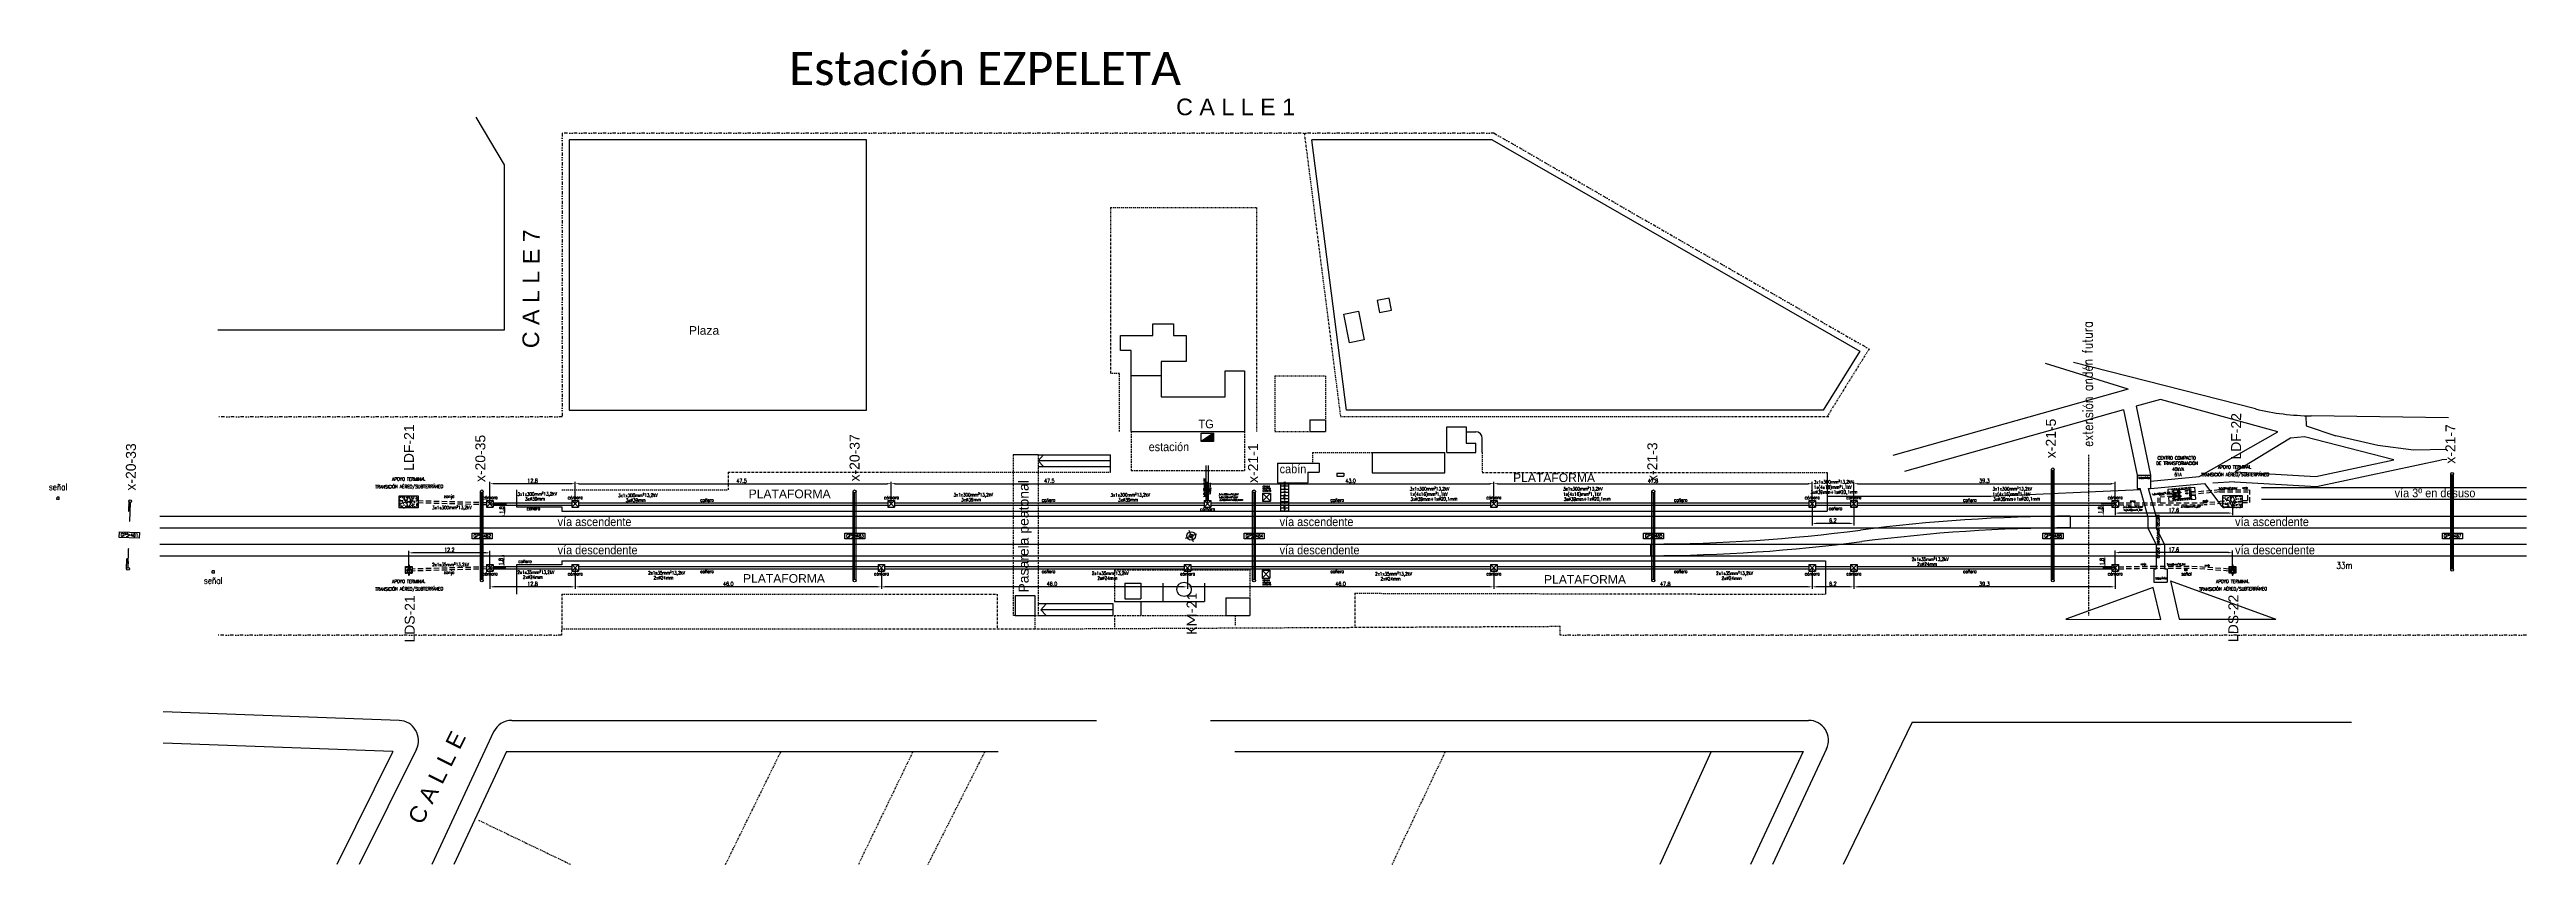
# Model space of a CAD drawing. Header units: millimetres. Extents: x 1294 to 1666, y 1240 to 1363.
import ezdxf

# ---------------------------------------------------------------- set-up
doc = ezdxf.new("R2010")
doc.units = ezdxf.units.MM
for name, pattern in [('DASHDOT2', [0.5, 0.25, -0.125, 0, -0.125]), ('DASHED2', [0.375, 0.25, -0.125]), ('DIVIDE', [1.25, 0.5, -0.25, 0, -0.25, 0, -0.25]), ('HIDDEN2', [4.7625, 3.175, -1.5875])]:
    doc.linetypes.add(name, pattern=pattern)
for name, color, linetype in [('CALLES', 8, 'Continuous'), ('EDIFICIOS', 8, 'Continuous'), ('ENABIEF', 8, 'Continuous'), ('LIMITE', 8, 'DASHDOT2'), ('LINEA02', 8, 'Continuous'), ('LINEA_02', 8, 'Continuous'), ('n° de postación', 1, 'Continuous'), ('postes catenaria', 4, 'Continuous'), ('progresivas', 7, 'Continuous'), ('pórticos', 4, 'Continuous'), ('SEMIC', 8, 'DASHED2'), ('TEXT-02', 7, 'Continuous'), ('textos', 7, 'Continuous'), ('Textos catenaria', 7, 'Continuous'), ('TITULOS', 8, 'DIVIDE'), ('vías', 8, 'Continuous')]:
    doc.layers.add(name, color=color, linetype=linetype)
doc.styles.add('progresivas', font='calibri.ttf')
doc.styles.add('ROMANS', font='arial.ttf', dxfattribs={"width": 0.7})
doc.styles.add('SIMPLEX', font='simplex.shx', dxfattribs={"width": 0.75})
doc.linetypes.add('FENCELINE2', pattern='A,0.25,-0.1,[132,ltypeshp.shx,S=0.1,R=0,X=-0.1,Y=0],-0.1,1', length=1.45)
doc.dimstyles.new('COTA-100', dxfattribs={"dimscale": 3, "dimtxt": 0.2, "dimasz": 0.2, "dimexe": 0.1, "dimexo": 0, "dimgap": 0.05, "dimtad": 1, "dimdec": 1, "dimzin": 0, "dimdsep": 46, "dimtxsty": 'SIMPLEX', "dimcen": 0.1, "dimclrd": 256, "dimclre": 256, "dimclrt": 256, "dimazin": 0, "dimtm": 1e-09, "dimtfac": 0.714286, "dimtdec": 1, "dimtmove": 2, "dimatfit": 2, "dimfxl": 0, "dimtolj": 1, "dimtzin": 0, "dimarcsym": 0})
pattern_1 = [(50, (-2624.04677, -773.78864), (0.45546167, -0.039847714), [0.047625, -0.523875]), (355, (-2624.04677, -773.78864), (-0.088107065, 0.47764161), [0.0381, -0.4191]), (100.451, (-2624.0088, -773.79196), (0.367356254, 0.43779172), [0.040475, -0.445225]), (46.1842, (-2624.04677, -773.66164), (0.6776976, -0.10510582), [0.0714375, -0.7858125]), (96.6356, (-2623.9903, -773.6704), (0.59351059, 0.61856389), [0.0607125, -0.6678375]), (351.184, (-2624.0468, -773.66164), (0.59351151, 0.6185628), [0.05715, -0.62865]), (21, (-2623.98327, -773.6934), (0.3790372, -0.255663796), [0.047625, -0.523875]), (326, (-2623.98327, -773.6934), (0.15450507, 0.460469915), [0.0381, -0.4191]), (71.4514, (-2623.9517, -773.7147), (0.53354123, 0.204807144), [0.040475, -0.445225]), (37.5, (-2624.04677, -773.78864), (0.007721508, 0.211387597), [0, -0.41402, 0, -0.42545, 0, -0.4206875]), (7.5, (-2624.04677, -773.78864), (0.167049156, 0.250451437), [0, -0.24257, 0, -0.404495, 0, -0.1603375]), (327.5, (-2624.18837, -773.78864), (0.338976488, -0.01432186), [0, -0.15875, 0, -0.4953, 0, -0.657225]), (317.5, (-2624.25187, -773.78864), (0.370322953, 0.063566228), [0, -0.206375, 0, -0.32893, 0, -0.466725])]

# ---------------------------------------------------------------- blocks, each defined once
blk = doc.blocks.new('estructura tipo A con base')
h = blk.add_hatch()
h.set_pattern_fill('AR-CONC', color=8, scale=0.005, style=0)
h.set_pattern_definition([(50, (-2627.5983, -783.80706), (0.91092334, -0.07969543), [0.09525, -1.04775]), (355, (-2627.5983, -783.8071), (-0.17621413, 0.9552832), [0.0762, -0.8382]), (100.451, (-2627.5224, -783.8137), (0.7347125, 0.87558344), [0.08095, -0.89045]), (46.1842, (-2627.5983, -783.5531), (1.3553952, -0.21021164), [0.142875, -1.571625]), (96.6356, (-2627.4854, -783.5706), (1.1870212, 1.2371278), [0.121425, -1.335675]), (351.184, (-2627.5983, -783.553), (1.187023, 1.2371256), [0.1143, -1.2573]), (21, (-2627.4713, -783.61656), (0.7580744, -0.5113276), [0.09525, -1.04775]), (326, (-2627.4713, -783.6166), (0.30901014, 0.92093983), [0.0762, -0.8382]), (71.4514, (-2627.4081, -783.6592), (1.06708245, 0.4096143), [0.08095, -0.89045]), (37.5, (-2627.5983, -783.80706), (0.015443016, 0.422775194), [0, -0.82804, 0, -0.8509, 0, -0.841375]), (7.5, (-2627.5983, -783.80706), (0.33409831, 0.500902874), [0, -0.48514, 0, -0.80899, 0, -0.320675]), (327.5, (-2627.88152, -783.80706), (0.677952976, -0.02864372), [0, -0.3175, 0, -0.9906, 0, -1.31445]), (317.5, (-2628.0085, -783.80706), (0.74064591, 0.12713246), [0, -0.41275, 0, -0.65786, 0, -0.93345])])
h.paths.add_polyline_path([(-1.45, -0.9), (1.45, -0.9), (1.45, 0.9), (-1.45, 0.9)])
h.paths.add_polyline_path([(-0.28, 0.18), (-0.28, 0.25), (-0.05, 0.8), (0.05, 0.8), (0.28, 0.28), (0.28, 0.18, -1), (0.28, -0.18), (0.28, -0.28), (0.05, -0.8), (-0.05, -0.8), (-0.28, -0.28), (-0.28, -0.18, -1)], flags=16)
h.paths.add_polyline_path([(-0.15, 0, -1), (-0.41, 0, -1)], flags=0)
h.paths.add_polyline_path([(0, 0, -1), (0, 0, -1)], flags=0)
h.paths.add_polyline_path([(0.41, 0, -1), (0.15, 0, -1)], flags=0)
blk.add_lwpolyline([(1.45, -0.9), (-1.45, -0.9), (-1.45, 0.9), (1.45, 0.9)], close=True)
at = {"color": 6}
blk.add_lwpolyline([(-0.28, -0.28), (-0.05, -0.8), (0.05, -0.8), (0.28, -0.28), (0.28, -0.18, 1), (0.28, 0.18), (0.28, 0.28), (0.05, 0.8), (-0.05, 0.8), (-0.28, 0.25), (-0.28, 0.18, 1), (-0.28, -0.18)], format="xyb", close=True, dxfattribs=at)
for centre, radius in [((-0.28, 0), 0.13), ((0, 0), 0.0021), ((0.28, 0), 0.13)]:
    blk.add_circle(centre, radius, dxfattribs=at)
blk = doc.blocks.new('estructura terminal o retención para LDS')
h = blk.add_hatch()
h.set_pattern_fill('AR-CONC', color=8, scale=0.0025, style=0)
h.set_pattern_definition(pattern_1)
h.paths.add_polyline_path([(-0.5, -0.5), (-0.09, -0.5), (-0.14, -0.11, -0.352658), (-0.14, 0.11), (-0.09, 0.5), (-0.5, 0.5)])
h = blk.add_hatch()
h.set_pattern_fill('AR-CONC', color=8, scale=0.0025, style=0)
h.set_pattern_definition(pattern_1)
h.paths.add_polyline_path([(0.14, -0.11), (0.09, -0.5), (0.5, -0.5), (0.5, 0.5), (0.09, 0.5), (0.14, 0.11, -0.352658)])
at = {"color": 6}
for p, q in [((-0.05, 0.8), (-0.14, 0.11)), ((-0.05, 0.8), (0.05, 0.8)), ((0.05, 0.8), (0.14, 0.11)), ((-0.14, -0.11), (-0.05, -0.8)), ((-0.05, -0.8), (0.05, -0.8)), ((0.14, -0.11), (0.05, -0.8))]:
    blk.add_line(p, q, dxfattribs=at)
for points in [[(-0.09, -0.5), (-0.5, -0.5), (-0.5, 0.5), (-0.09, 0.5)], [(0.09, 0.5), (0.5, 0.5), (0.5, -0.5), (0.09, -0.5)]]:
    blk.add_lwpolyline(points)
blk.add_circle((0, 0), 0.13, dxfattribs=at)
for start, end in [(141.1488, 218.8512), (321.1488, 38.8512)]:
    blk.add_arc((0, 0), 0.18, start, end, dxfattribs=at)
blk = doc.blocks.new('cámara LDF-LDS')
at = {"color": 6}
for p, q in [((-0.5, 0.5), (0.5, 0.5)), ((-0.5, 0.5), (-0.5, -0.5)), ((-0.5, 0.5), (0.5, -0.5)), ((0.5, 0.5), (-0.5, -0.5)), ((0.5, 0.5), (0.5, -0.5)), ((-0.5, -0.5), (0.5, -0.5))]:
    blk.add_line(p, q, dxfattribs=at)
blk = doc.blocks.new('CCT Ezpeleta')
at = {"color": 3}
for p, q in [((-4, -0.6), (-4, 0)), ((-3.4, 0), (-4, 0)), ((-0.6, 0), (0, 0)), ((0, -0.6), (0, 0)), ((-3.4, -0.6), (-4, -0.6)), ((-4, -1.8), (-4, -1.2)), ((-3.4, -1.2), (-4, -1.2)), ((-3.4, -1.8), (-4, -1.8)), ((-0.6, -0.6), (0, -0.6)), ((-0.6, -1.2), (0, -1.2)), ((-0.6, -1.8), (0, -1.8)), ((0, -1.8), (0, -1.2))]:
    blk.add_line(p, q, dxfattribs=at)
at = {"color": 3, "linetype": 'HIDDEN2', "ltscale": 0.05}
for p, q in [((-3.4, 0), (-0.6, 0)), ((-3.4, -1.8), (-3.4, 0)), ((-0.6, -1.8), (-0.6, 0)), ((-3.4, -1.8), (-0.6, -1.8))]:
    blk.add_line(p, q, dxfattribs=at)
at = {"color": 11}
for p, q in [((-3.24, -0.15), (-3.18, -0.15)), ((-3.24, -1.66), (-3.24, -0.15)), ((-3.18, -1.66), (-3.24, -1.66)), ((-3.18, -1.66), (-3.18, -0.15)), ((-3.18, -0.17), (-0.83, -0.17)), ((-3.18, -0.24), (-0.83, -0.24)), ((-3.18, -1.57), (-0.83, -1.57)), ((-3.18, -1.63), (-0.83, -1.63)), ((-1.89, -0.55), (-1.74, -0.55)), ((-1.89, -0.55), (-1.89, -0.67)), ((-1.89, -0.56), (-1.73, -0.56)), ((-1.89, -0.67), (-1.7, -0.67)), ((-1.89, -0.67), (-1.7, -0.67)), ((-1.89, -1.13), (-1.7, -1.13)), ((-1.89, -1.25), (-1.89, -1.13)), ((-1.89, -1.13), (-1.7, -1.13)), ((-1.89, -1.24), (-1.73, -1.24)), ((-1.89, -1.25), (-1.74, -1.25)), ((-1.7, -0.3), (-1.7, -1.5)), ((-1.7, -0.3), (-1.65, -0.3)), ((-1.7, -1.5), (-1.65, -1.5)), ((-1.65, -0.3), (-1.65, -1.5)), ((-1.65, -0.48), (-1.52, -0.48)), ((-1.65, -1.32), (-1.52, -1.32)), ((-1.52, -0.3), (-1.52, -1.5)), ((-1.47, -0.3), (-1.52, -0.3)), ((-1.47, -1.5), (-1.52, -1.5)), ((-1.47, -0.3), (-1.47, -1.5)), ((-1.47, -0.67), (-1.29, -0.67)), ((-1.47, -0.67), (-1.29, -0.67)), ((-1.47, -1.13), (-1.29, -1.13)), ((-1.47, -1.13), (-1.29, -1.13)), ((-1.44, -0.55), (-1.29, -0.55)), ((-1.44, -0.56), (-1.29, -0.56)), ((-1.44, -1.24), (-1.29, -1.24)), ((-1.44, -1.25), (-1.29, -1.25)), ((-1.29, -0.55), (-1.29, -0.67)), ((-1.29, -1.25), (-1.29, -1.13)), ((-1.15, -1.28), (-1.15, -0.52)), ((-0.87, -0.52), (-1.15, -0.52)), ((-0.87, -1.28), (-1.15, -1.28)), ((-0.87, -1.28), (-0.87, -0.52)), ((-0.83, -1.66), (-0.83, -0.15)), ((-0.83, -0.15), (-0.76, -0.15)), ((-0.83, -1.66), (-0.76, -1.66)), ((-0.76, -1.66), (-0.76, -0.15))]:
    blk.add_line(p, q, dxfattribs=at)
at = {"color": 5}
for points in [[(-2.63, -0.9), (-2.63, -1.05), (-2.93, -1.05), (-2.93, -0.9)], [(-2.63, -1.28), (-2.63, -1.43), (-2.93, -1.43), (-2.93, -1.28)], [(-0.92, -1.13), (-1.07, -1.13), (-1.07, -0.67), (-0.92, -0.67)]]:
    blk.add_lwpolyline(points, close=True, dxfattribs=at)
at = {"color": 11}
for centre, start, end in [((-1.59, -0.55), 141.5668, 218.4332), ((-1.59, -0.9), 141.5668, 218.4332), ((-1.59, -1.25), 141.5668, 218.4332), ((-1.59, -0.55), 65.3757, 114.6243), ((-1.59, -1.25), 245.3757, 294.6243), ((-1.59, -0.55), 321.5668, 38.4332), ((-1.59, -0.9), 321.5668, 38.4332), ((-1.59, -1.25), 321.5668, 38.4332)]:
    blk.add_arc(centre, 0.15, start, end, dxfattribs=at)
at = {"layer": 'Textos catenaria', "color": 11, "style": 'SIMPLEX', "width": 0.7}
for s, p in [('TRAFO SECO', (-1.63, -0.57)), ('TAB-BT', (-1.06, -0.71))]:
    blk.add_text(s, height=0.1, rotation=270, dxfattribs=at).set_placement(p)
blk = doc.blocks.new('*D12')
at = {"lineweight": -2, "transparency": 16777216}
for p, q in [((1359.79, 1294.22), (1359.79, 1297.57)), ((1371.99, 1297.27), (1360.39, 1297.27)), ((1372.59, 1294.22), (1372.59, 1297.57))]:
    blk.add_line(p, q, dxfattribs=at)
at = {"transparency": 16777216}
for points in [[(1360.39, 1297.37), (1360.39, 1297.17), (1359.79, 1297.27)], [(1371.99, 1297.37), (1371.99, 1297.17), (1372.59, 1297.27)]]:
    blk.add_solid(points, dxfattribs=at)
at = {"layer": 'Defpoints', "color": 0, "transparency": 16777216}
for p in [(1359.79, 1297.27), (1359.79, 1294.22), (1372.59, 1294.22)]:
    blk.add_point(p, dxfattribs=at)
at = {"transparency": 16777216, "insert": (1366.19, 1297.72), "char_height": 0.6, "attachment_point": 5, "style": 'SIMPLEX'}
blk.add_mtext('\\A1;12.8', dxfattribs=at)
blk = doc.blocks.new('*D13')
at = {"lineweight": -2, "transparency": 16777216}
for p, q in [((1372.59, 1294.22), (1372.59, 1297.57)), ((1373.19, 1297.27), (1419.49, 1297.27)), ((1420.09, 1294.22), (1420.09, 1297.57))]:
    blk.add_line(p, q, dxfattribs=at)
at = {"transparency": 16777216}
for points in [[(1373.19, 1297.37), (1373.19, 1297.17), (1372.59, 1297.27)], [(1419.49, 1297.37), (1419.49, 1297.17), (1420.09, 1297.27)]]:
    blk.add_solid(points, dxfattribs=at)
at = {"layer": 'Defpoints', "color": 0, "transparency": 16777216}
for p in [(1420.09, 1297.27), (1372.59, 1294.22), (1420.09, 1294.22)]:
    blk.add_point(p, dxfattribs=at)
at = {"transparency": 16777216, "insert": (1397.59, 1297.72), "char_height": 0.6, "attachment_point": 5, "style": 'SIMPLEX'}
blk.add_mtext('\\A1;47.5', dxfattribs=at)
blk = doc.blocks.new('*D14')
at = {"lineweight": -2, "transparency": 16777216}
for p, q in [((1420.09, 1294.22), (1420.09, 1297.57)), ((1420.69, 1297.27), (1466.98, 1297.27)), ((1467.58, 1294.22), (1467.58, 1297.57))]:
    blk.add_line(p, q, dxfattribs=at)
at = {"transparency": 16777216}
for points in [[(1420.69, 1297.37), (1420.69, 1297.17), (1420.09, 1297.27)], [(1466.98, 1297.37), (1466.98, 1297.17), (1467.58, 1297.27)]]:
    blk.add_solid(points, dxfattribs=at)
at = {"layer": 'Defpoints', "color": 0, "transparency": 16777216}
for p in [(1467.58, 1297.27), (1420.09, 1294.22), (1467.58, 1294.22)]:
    blk.add_point(p, dxfattribs=at)
at = {"transparency": 16777216, "insert": (1443.83, 1297.72), "char_height": 0.6, "attachment_point": 5, "style": 'SIMPLEX'}
blk.add_mtext('\\A1;47.5', dxfattribs=at)
blk = doc.blocks.new('*D15')
at = {"lineweight": -2, "transparency": 16777216}
for p, q in [((1467.58, 1294.22), (1467.58, 1297.57)), ((1468.18, 1297.27), (1509.99, 1297.27)), ((1510.59, 1294.22), (1510.59, 1297.57))]:
    blk.add_line(p, q, dxfattribs=at)
at = {"transparency": 16777216}
for points in [[(1468.18, 1297.37), (1468.18, 1297.17), (1467.58, 1297.27)], [(1509.99, 1297.37), (1509.99, 1297.17), (1510.59, 1297.27)]]:
    blk.add_solid(points, dxfattribs=at)
at = {"layer": 'Defpoints', "color": 0, "transparency": 16777216}
for p in [(1510.59, 1297.27), (1467.58, 1294.22), (1510.59, 1294.22)]:
    blk.add_point(p, dxfattribs=at)
at = {"transparency": 16777216, "insert": (1489.09, 1297.72), "char_height": 0.6, "attachment_point": 5, "style": 'SIMPLEX'}
blk.add_mtext('\\A1;43.0', dxfattribs=at)
blk = doc.blocks.new('*D16')
at = {"lineweight": -2, "transparency": 16777216}
for p, q in [((1510.59, 1294.22), (1510.59, 1297.57)), ((1511.19, 1297.27), (1557.83, 1297.27)), ((1558.43, 1294.22), (1558.43, 1297.57))]:
    blk.add_line(p, q, dxfattribs=at)
at = {"transparency": 16777216}
for points in [[(1511.19, 1297.37), (1511.19, 1297.17), (1510.59, 1297.27)], [(1557.83, 1297.37), (1557.83, 1297.17), (1558.43, 1297.27)]]:
    blk.add_solid(points, dxfattribs=at)
at = {"layer": 'Defpoints', "color": 0, "transparency": 16777216}
for p in [(1558.43, 1297.27), (1510.59, 1294.22), (1558.43, 1294.22)]:
    blk.add_point(p, dxfattribs=at)
at = {"transparency": 16777216, "insert": (1534.51, 1297.72), "char_height": 0.6, "attachment_point": 5, "style": 'SIMPLEX'}
blk.add_mtext('\\A1;47.8', dxfattribs=at)
blk = doc.blocks.new('*D17')
at = {"lineweight": -2, "transparency": 16777216}
for p, q in [((1558.43, 1294.22), (1558.43, 1290.99)), ((1564.07, 1291.29), (1559.03, 1291.29)), ((1564.67, 1294.22), (1564.67, 1290.99))]:
    blk.add_line(p, q, dxfattribs=at)
at = {"transparency": 16777216}
for points in [[(1559.03, 1291.39), (1559.03, 1291.19), (1558.43, 1291.29)], [(1564.07, 1291.39), (1564.07, 1291.19), (1564.67, 1291.29)]]:
    blk.add_solid(points, dxfattribs=at)
at = {"layer": 'Defpoints', "color": 0, "transparency": 16777216}
for p in [(1558.43, 1294.22), (1558.43, 1291.29), (1564.67, 1294.22)]:
    blk.add_point(p, dxfattribs=at)
at = {"transparency": 16777216, "insert": (1561.55, 1291.74), "char_height": 0.6, "attachment_point": 5, "style": 'SIMPLEX'}
blk.add_mtext('\\A1;6.2', dxfattribs=at)
blk = doc.blocks.new('*D18')
at = {"lineweight": -2, "transparency": 16777216}
for p, q in [((1564.67, 1294.22), (1564.67, 1297.57)), ((1565.27, 1297.27), (1603.34, 1297.27)), ((1603.94, 1294.22), (1603.94, 1297.57))]:
    blk.add_line(p, q, dxfattribs=at)
at = {"transparency": 16777216}
for points in [[(1565.27, 1297.37), (1565.27, 1297.17), (1564.67, 1297.27)], [(1603.34, 1297.37), (1603.34, 1297.17), (1603.94, 1297.27)]]:
    blk.add_solid(points, dxfattribs=at)
at = {"layer": 'Defpoints', "color": 0, "transparency": 16777216}
for p in [(1603.94, 1297.27), (1564.67, 1294.22), (1603.94, 1294.22)]:
    blk.add_point(p, dxfattribs=at)
at = {"transparency": 16777216, "insert": (1584.31, 1297.72), "char_height": 0.6, "attachment_point": 5, "style": 'SIMPLEX'}
blk.add_mtext('\\A1;39.3', dxfattribs=at)
blk = doc.blocks.new('*D19')
at = {"lineweight": -2, "transparency": 16777216}
for p, q in [((1603.94, 1294.22), (1603.94, 1292.55)), ((1620.98, 1292.85), (1604.54, 1292.85)), ((1621.58, 1294.59), (1621.58, 1292.55))]:
    blk.add_line(p, q, dxfattribs=at)
at = {"transparency": 16777216}
for points in [[(1604.54, 1292.95), (1604.54, 1292.75), (1603.94, 1292.85)], [(1620.98, 1292.95), (1620.98, 1292.75), (1621.58, 1292.85)]]:
    blk.add_solid(points, dxfattribs=at)
at = {"layer": 'Defpoints', "color": 0, "transparency": 16777216}
for p in [(1603.94, 1294.22), (1603.94, 1292.85), (1621.58, 1294.59)]:
    blk.add_point(p, dxfattribs=at)
at = {"transparency": 16777216, "insert": (1612.76, 1293.3), "char_height": 0.6, "attachment_point": 5, "style": 'SIMPLEX'}
blk.add_mtext('\\A1;17.6', dxfattribs=at)
blk = doc.blocks.new('*D20')
at = {"lineweight": -2, "transparency": 16777216}
for p, q in [((1603.94, 1284.62), (1603.94, 1287.21)), ((1620.98, 1286.91), (1604.54, 1286.91)), ((1621.58, 1284.3), (1621.58, 1287.21))]:
    blk.add_line(p, q, dxfattribs=at)
at = {"transparency": 16777216}
for points in [[(1604.54, 1287.01), (1604.54, 1286.81), (1603.94, 1286.91)], [(1620.98, 1287.01), (1620.98, 1286.81), (1621.58, 1286.91)]]:
    blk.add_solid(points, dxfattribs=at)
at = {"layer": 'Defpoints', "color": 0, "transparency": 16777216}
for p in [(1603.94, 1286.91), (1603.94, 1284.62), (1621.58, 1284.3)]:
    blk.add_point(p, dxfattribs=at)
at = {"transparency": 16777216, "insert": (1612.76, 1287.36), "char_height": 0.6, "attachment_point": 5, "style": 'SIMPLEX'}
blk.add_mtext('\\A1;17.6', dxfattribs=at)
blk = doc.blocks.new('*D21')
at = {"lineweight": -2, "transparency": 16777216}
for p, q in [((1564.67, 1284.62), (1564.67, 1281.47)), ((1603.94, 1284.62), (1603.94, 1281.47)), ((1603.34, 1281.77), (1565.27, 1281.77))]:
    blk.add_line(p, q, dxfattribs=at)
at = {"transparency": 16777216}
for points in [[(1565.27, 1281.87), (1565.27, 1281.67), (1564.67, 1281.77)], [(1603.34, 1281.87), (1603.34, 1281.67), (1603.94, 1281.77)]]:
    blk.add_solid(points, dxfattribs=at)
at = {"layer": 'Defpoints', "color": 0, "transparency": 16777216}
for p in [(1564.67, 1284.62), (1603.94, 1284.62), (1564.67, 1281.77)]:
    blk.add_point(p, dxfattribs=at)
at = {"transparency": 16777216, "insert": (1584.31, 1282.22), "char_height": 0.6, "attachment_point": 5, "style": 'SIMPLEX'}
blk.add_mtext('\\A1;39.3', dxfattribs=at)
blk = doc.blocks.new('*D22')
at = {"lineweight": -2, "transparency": 16777216}
for p, q in [((1558.43, 1284.62), (1558.43, 1281.47)), ((1564.67, 1284.62), (1564.67, 1281.47)), ((1564.07, 1281.77), (1559.03, 1281.77))]:
    blk.add_line(p, q, dxfattribs=at)
at = {"transparency": 16777216}
for points in [[(1559.03, 1281.87), (1559.03, 1281.67), (1558.43, 1281.77)], [(1564.07, 1281.87), (1564.07, 1281.67), (1564.67, 1281.77)]]:
    blk.add_solid(points, dxfattribs=at)
at = {"layer": 'Defpoints', "color": 0, "transparency": 16777216}
for p in [(1558.43, 1284.62), (1564.67, 1284.62), (1558.43, 1281.77)]:
    blk.add_point(p, dxfattribs=at)
at = {"transparency": 16777216, "insert": (1561.55, 1282.22), "char_height": 0.6, "attachment_point": 5, "style": 'SIMPLEX'}
blk.add_mtext('\\A1;6.2', dxfattribs=at)
blk = doc.blocks.new('*D23')
at = {"lineweight": -2, "transparency": 16777216}
for p, q in [((1510.59, 1284.62), (1510.59, 1281.47)), ((1558.43, 1284.62), (1558.43, 1281.47)), ((1557.83, 1281.77), (1511.19, 1281.77))]:
    blk.add_line(p, q, dxfattribs=at)
at = {"transparency": 16777216}
for points in [[(1511.19, 1281.87), (1511.19, 1281.67), (1510.59, 1281.77)], [(1557.83, 1281.87), (1557.83, 1281.67), (1558.43, 1281.77)]]:
    blk.add_solid(points, dxfattribs=at)
at = {"layer": 'Defpoints', "color": 0, "transparency": 16777216}
for p in [(1510.59, 1284.62), (1558.43, 1284.62), (1510.59, 1281.77)]:
    blk.add_point(p, dxfattribs=at)
at = {"transparency": 16777216, "insert": (1536.36, 1282.22), "char_height": 0.6, "attachment_point": 5, "style": 'SIMPLEX'}
blk.add_mtext('\\A1;47.8', dxfattribs=at)
blk = doc.blocks.new('*D24')
at = {"lineweight": -2, "transparency": 16777216}
for p, q in [((1464.59, 1284.62), (1464.59, 1281.47)), ((1510.59, 1284.62), (1510.59, 1281.47)), ((1509.99, 1281.77), (1465.19, 1281.77))]:
    blk.add_line(p, q, dxfattribs=at)
at = {"transparency": 16777216}
for points in [[(1465.19, 1281.87), (1465.19, 1281.67), (1464.59, 1281.77)], [(1509.99, 1281.87), (1509.99, 1281.67), (1510.59, 1281.77)]]:
    blk.add_solid(points, dxfattribs=at)
at = {"layer": 'Defpoints', "color": 0, "transparency": 16777216}
for p in [(1464.59, 1284.62), (1510.59, 1284.62), (1464.59, 1281.77)]:
    blk.add_point(p, dxfattribs=at)
at = {"transparency": 16777216, "insert": (1487.59, 1282.22), "char_height": 0.6, "attachment_point": 5, "style": 'SIMPLEX'}
blk.add_mtext('\\A1;46.0', dxfattribs=at)
blk = doc.blocks.new('*D25')
at = {"lineweight": -2, "transparency": 16777216}
for p, q in [((1418.59, 1284.62), (1418.59, 1281.47)), ((1464.59, 1284.62), (1464.59, 1281.47)), ((1463.99, 1281.77), (1419.19, 1281.77))]:
    blk.add_line(p, q, dxfattribs=at)
at = {"transparency": 16777216}
for points in [[(1419.19, 1281.87), (1419.19, 1281.67), (1418.59, 1281.77)], [(1463.99, 1281.87), (1463.99, 1281.67), (1464.59, 1281.77)]]:
    blk.add_solid(points, dxfattribs=at)
at = {"layer": 'Defpoints', "color": 0, "transparency": 16777216}
for p in [(1418.59, 1284.62), (1464.59, 1284.62), (1418.59, 1281.77)]:
    blk.add_point(p, dxfattribs=at)
at = {"transparency": 16777216, "insert": (1444.23, 1282.22), "char_height": 0.6, "attachment_point": 5, "style": 'SIMPLEX'}
blk.add_mtext('\\A1;46.0', dxfattribs=at)
blk = doc.blocks.new('*D26')
at = {"lineweight": -2, "transparency": 16777216}
for p, q in [((1372.59, 1284.62), (1372.59, 1281.47)), ((1418.59, 1284.62), (1418.59, 1281.47)), ((1417.99, 1281.77), (1373.19, 1281.77))]:
    blk.add_line(p, q, dxfattribs=at)
at = {"transparency": 16777216}
for points in [[(1373.19, 1281.87), (1373.19, 1281.67), (1372.59, 1281.77)], [(1417.99, 1281.87), (1417.99, 1281.67), (1418.59, 1281.77)]]:
    blk.add_solid(points, dxfattribs=at)
at = {"layer": 'Defpoints', "color": 0, "transparency": 16777216}
for p in [(1372.59, 1284.62), (1418.59, 1284.62), (1372.59, 1281.77)]:
    blk.add_point(p, dxfattribs=at)
at = {"transparency": 16777216, "insert": (1395.59, 1282.22), "char_height": 0.6, "attachment_point": 5, "style": 'SIMPLEX'}
blk.add_mtext('\\A1;46.0', dxfattribs=at)
blk = doc.blocks.new('*D27')
at = {"lineweight": -2, "transparency": 16777216}
for p, q in [((1359.79, 1284.62), (1359.79, 1281.47)), ((1372.59, 1284.62), (1372.59, 1281.47)), ((1371.99, 1281.77), (1360.39, 1281.77))]:
    blk.add_line(p, q, dxfattribs=at)
at = {"transparency": 16777216}
for points in [[(1360.39, 1281.87), (1360.39, 1281.67), (1359.79, 1281.77)], [(1371.99, 1281.87), (1371.99, 1281.67), (1372.59, 1281.77)]]:
    blk.add_solid(points, dxfattribs=at)
at = {"layer": 'Defpoints', "color": 0, "transparency": 16777216}
for p in [(1359.79, 1284.62), (1372.59, 1284.62), (1359.79, 1281.77)]:
    blk.add_point(p, dxfattribs=at)
at = {"transparency": 16777216, "insert": (1366.19, 1282.22), "char_height": 0.6, "attachment_point": 5, "style": 'SIMPLEX'}
blk.add_mtext('\\A1;12.8', dxfattribs=at)
blk = doc.blocks.new('*D28')
at = {"lineweight": -2, "transparency": 16777216}
for p, q in [((1347.58, 1284.3), (1347.58, 1287.18)), ((1359.19, 1286.88), (1348.18, 1286.88)), ((1359.79, 1284.62), (1359.79, 1287.18))]:
    blk.add_line(p, q, dxfattribs=at)
at = {"transparency": 16777216}
for points in [[(1348.18, 1286.98), (1348.18, 1286.78), (1347.58, 1286.88)], [(1359.19, 1286.98), (1359.19, 1286.78), (1359.79, 1286.88)]]:
    blk.add_solid(points, dxfattribs=at)
at = {"layer": 'Defpoints', "color": 0, "transparency": 16777216}
for p in [(1347.58, 1286.88), (1347.58, 1284.3), (1359.79, 1284.62)]:
    blk.add_point(p, dxfattribs=at)
at = {"transparency": 16777216, "insert": (1353.69, 1287.33), "char_height": 0.6, "attachment_point": 5, "style": 'SIMPLEX'}
blk.add_mtext('\\A1;12.2', dxfattribs=at)
blk = doc.blocks.new('*D29')
at = {"lineweight": -2, "transparency": 16777216}
for p, q in [((1359.79, 1284.62), (1362.2, 1284.62)), ((1361.92, 1286.45), (1361.6, 1286.45)), ((1361.9, 1285.22), (1361.9, 1285.85))]:
    blk.add_line(p, q, dxfattribs=at)
at = {"transparency": 16777216}
for points in [[(1361.8, 1285.85), (1362, 1285.85), (1361.9, 1286.45)], [(1361.8, 1285.22), (1362, 1285.22), (1361.9, 1284.62)]]:
    blk.add_solid(points, dxfattribs=at)
at = {"layer": 'Defpoints', "color": 0, "transparency": 16777216}
for p in [(1359.79, 1284.62), (1361.9, 1286.45), (1361.92, 1286.45)]:
    blk.add_point(p, dxfattribs=at)
at = {"transparency": 16777216, "insert": (1361.45, 1285.54), "char_height": 0.6, "attachment_point": 5, "rotation": 90, "style": 'SIMPLEX'}
blk.add_mtext('\\A1;1.8', dxfattribs=at)
blk = doc.blocks.new('*D30')
at = {"lineweight": -2, "transparency": 16777216}
for p, q in [((1359.79, 1294.22), (1362.29, 1294.22)), ((1362, 1292.39), (1361.69, 1292.39)), ((1361.99, 1293.62), (1361.99, 1292.99))]:
    blk.add_line(p, q, dxfattribs=at)
at = {"transparency": 16777216}
for points in [[(1361.89, 1293.62), (1362.09, 1293.62), (1361.99, 1294.22)], [(1361.89, 1292.99), (1362.09, 1292.99), (1361.99, 1292.39)]]:
    blk.add_solid(points, dxfattribs=at)
at = {"layer": 'Defpoints', "color": 0, "transparency": 16777216}
for p in [(1359.79, 1294.22), (1361.99, 1292.39), (1362, 1292.39)]:
    blk.add_point(p, dxfattribs=at)
at = {"transparency": 16777216, "insert": (1361.54, 1293.31), "char_height": 0.6, "attachment_point": 5, "rotation": 90, "style": 'SIMPLEX'}
blk.add_mtext('\\A1;1.8', dxfattribs=at)
blk = doc.blocks.new('*D31')
at = {"lineweight": -2, "transparency": 16777216}
for p, q in [((1603.94, 1284.62), (1602.11, 1284.62)), ((1602.4, 1286.45), (1602.71, 1286.45)), ((1602.41, 1285.22), (1602.41, 1285.85))]:
    blk.add_line(p, q, dxfattribs=at)
at = {"transparency": 16777216}
for points in [[(1602.31, 1285.85), (1602.51, 1285.85), (1602.41, 1286.45)], [(1602.31, 1285.22), (1602.51, 1285.22), (1602.41, 1284.62)]]:
    blk.add_solid(points, dxfattribs=at)
at = {"layer": 'Defpoints', "color": 0, "transparency": 16777216}
for p in [(1602.4, 1286.45), (1602.41, 1286.45), (1603.94, 1284.62)]:
    blk.add_point(p, dxfattribs=at)
at = {"transparency": 16777216, "insert": (1601.96, 1285.54), "char_height": 0.6, "attachment_point": 5, "rotation": 90, "style": 'SIMPLEX'}
blk.add_mtext('\\A1;1.8', dxfattribs=at)
blk = doc.blocks.new('*D32')
at = {"lineweight": -2, "transparency": 16777216}
for p, q in [((1603.94, 1294.22), (1601.86, 1294.22)), ((1602.02, 1292.39), (1602.46, 1292.39)), ((1602.16, 1293.62), (1602.16, 1292.99))]:
    blk.add_line(p, q, dxfattribs=at)
at = {"transparency": 16777216}
for points in [[(1602.06, 1293.62), (1602.26, 1293.62), (1602.16, 1294.22)], [(1602.06, 1292.99), (1602.26, 1292.99), (1602.16, 1292.39)]]:
    blk.add_solid(points, dxfattribs=at)
at = {"layer": 'Defpoints', "color": 0, "transparency": 16777216}
for p in [(1602.02, 1292.39), (1602.16, 1292.39), (1603.94, 1294.22)]:
    blk.add_point(p, dxfattribs=at)
at = {"transparency": 16777216, "insert": (1601.71, 1293.31), "char_height": 0.6, "attachment_point": 5, "rotation": 90, "style": 'SIMPLEX'}
blk.add_mtext('\\A1;1.8', dxfattribs=at)

msp = doc.modelspace()

# ---------------------------------------------------------------- hatches: boundary and pattern name
msp.add_hatch(color=256).paths.add_polyline_path([(1468.51, 1304.86), (1466.63, 1303.63), (1468.51, 1303.63)])

# ---------------------------------------------------------------- linework, layer by layer
at = {"color": 8}
for p, q in [((1605.9, 1311.46), (1593.51, 1315.34)), ((1625.04, 1308.51), (1597.68, 1315.51)), ((1605.9, 1311.46), (1570.57, 1301.51)), ((1610.78, 1309.93), (1607.11, 1308.9)), ((1628.37, 1305.05), (1610.78, 1309.93)), ((1605.22, 1308.37), (1572.3, 1299.09)), ((1605.22, 1308.37), (1607.25, 1298.55)), ((1607.11, 1308.9), (1609.25, 1298.55)), ((1632.62, 1307.48), (1632.64, 1305.96)), ((1654.05, 1307.19), (1633.38, 1307.47)), ((1616.59, 1298.33), (1628.37, 1305.05)), ((1630.32, 1304.11), (1621.96, 1299.06)), ((1632.39, 1304.33), (1630.32, 1304.11)), ((1645.83, 1300.87), (1632.39, 1304.33)), ((1632.64, 1305.96), (1637.12, 1304.44)), ((1643.41, 1303.02), (1637.12, 1304.44)), ((1648.79, 1302.31), (1643.41, 1303.02)), ((1442.14, 1301.59), (1453.04, 1301.59)), ((1442.14, 1300.71), (1442.96, 1301.59)), ((1453.04, 1300.71), (1442.14, 1300.71)), ((1442.96, 1299.84), (1442.14, 1300.71)), ((1442.14, 1299.84), (1453.04, 1299.84)), ((1453.04, 1299.84), (1453.04, 1301.59)), ((1621.96, 1299.06), (1634.08, 1298.35)), ((1634.08, 1298.35), (1645.83, 1300.87)), ((1634.2, 1296.84), (1652.97, 1300.87)), ((1653.78, 1302.39), (1648.79, 1302.31)), ((1653.8, 1300.89), (1652.97, 1300.87)), ((1609.25, 1297.67), (1616.59, 1298.33)), ((1621.87, 1297.56), (1618.65, 1297.36)), ((1621.87, 1297.56), (1634.2, 1296.84)), ((1597.17, 1292.39), (1597.17, 1290.65)), ((1534.17, 1288.19), (1534.17, 1286.45)), ((1609.68, 1281.67), (1596.55, 1276.93)), ((1610.81, 1276.88), (1609.68, 1281.67)), ((1612.28, 1282.66), (1628.11, 1276.92)), ((1612.28, 1282.66), (1613.55, 1276.91)), ((1453.44, 1279.2), (1442.14, 1279.2)), ((1442.14, 1277.45), (1453.44, 1277.45)), ((1442.54, 1278.32), (1443.36, 1279.2)), ((1453.44, 1278.32), (1442.54, 1278.32)), ((1443.36, 1277.45), (1442.54, 1278.32)), ((1453.44, 1277.45), (1453.44, 1279.2)), ((1596.55, 1276.93), (1610.81, 1276.88)), ((1613.55, 1276.91), (1628.11, 1276.92))]:
    msp.add_line(p, q, dxfattribs=at)
for p, q in [((1468.51, 1304.86), (1466.63, 1303.63)), ((1294.73, 1294.9), (1294.75, 1295.25)), ((1295.09, 1295.24), (1294.75, 1295.25)), ((1295.08, 1294.89), (1295.09, 1295.24)), ((1475.86, 1295.85), (1477.06, 1295.85)), ((1475.86, 1295.85), (1475.86, 1294.65)), ((1475.86, 1295.85), (1477.06, 1294.65)), ((1477.06, 1295.85), (1475.86, 1294.65)), ((1477.06, 1295.85), (1477.06, 1294.65)), ((1478.56, 1297.4), (1478.56, 1293.15)), ((1479.76, 1297.4), (1479.76, 1293.15)), ((1607.25, 1298.55), (1609.25, 1298.55)), ((1607.25, 1298.55), (1607.25, 1296.55)), ((1607.25, 1296.55), (1607.72, 1296.55)), ((1608.88, 1292.39), (1607.72, 1296.55)), ((1610.13, 1292.39), (1608.97, 1296.55)), ((1608.97, 1296.55), (1609.25, 1296.55)), ((1609.25, 1298.55), (1609.25, 1296.55)), ((1295.08, 1294.89), (1294.73, 1294.9)), ((1475.86, 1294.65), (1477.06, 1294.65)), ((1608.88, 1292.39), (1608.88, 1290.65)), ((1608.88, 1292.39), (1610.13, 1292.39)), ((1610.13, 1292.39), (1610.13, 1290.65)), ((1304.1, 1289.17), (1304.12, 1290.03)), ((1307.11, 1289.08), (1304.1, 1289.17)), ((1304.12, 1290.03), (1307.13, 1289.94)), ((1307.13, 1289.94), (1307.11, 1289.08)), ((1357.11, 1289.85), (1360.12, 1289.85)), ((1357.11, 1288.99), (1357.11, 1289.85)), ((1360.12, 1288.99), (1357.11, 1288.99)), ((1360.12, 1289.85), (1360.12, 1288.99)), ((1413.11, 1289.85), (1416.12, 1289.85)), ((1413.11, 1288.99), (1413.11, 1289.85)), ((1416.12, 1288.99), (1413.11, 1288.99)), ((1416.12, 1289.85), (1416.12, 1288.99)), ((1464.27, 1289.1), (1465.98, 1289.74)), ((1464.8, 1290.27), (1465.45, 1288.57)), ((1473.11, 1289.85), (1476.12, 1289.85)), ((1473.11, 1288.99), (1473.11, 1289.85)), ((1476.12, 1288.99), (1473.11, 1288.99)), ((1476.12, 1289.85), (1476.12, 1288.99)), ((1533.11, 1289.85), (1536.12, 1289.85)), ((1533.11, 1288.99), (1533.11, 1289.85)), ((1536.12, 1288.99), (1533.11, 1288.99)), ((1536.12, 1289.85), (1536.12, 1288.99)), ((1593.11, 1289.85), (1596.12, 1289.85)), ((1593.11, 1288.99), (1593.11, 1289.85)), ((1596.12, 1288.99), (1593.11, 1288.99)), ((1596.12, 1289.85), (1596.12, 1288.99)), ((1610.13, 1288.19), (1608.88, 1290.65)), ((1611.38, 1288.19), (1610.13, 1290.65)), ((1610.13, 1288.19), (1610.13, 1286.45)), ((1611.38, 1288.19), (1611.38, 1286.45)), ((1653.11, 1289.85), (1656.12, 1289.85)), ((1653.11, 1288.99), (1653.11, 1289.85)), ((1656.12, 1288.99), (1653.11, 1288.99)), ((1656.12, 1289.85), (1656.12, 1288.99)), ((1318.41, 1284.15), (1318.06, 1284.15)), ((1318.06, 1283.8), (1318.06, 1284.15)), ((1318.41, 1283.8), (1318.41, 1284.15)), ((1475.78, 1284.25), (1476.98, 1284.25)), ((1475.78, 1284.25), (1475.78, 1283.05)), ((1475.78, 1284.25), (1476.98, 1283.05)), ((1476.98, 1284.25), (1475.78, 1283.05)), ((1476.98, 1284.25), (1476.98, 1283.05)), ((1609.75, 1284.45), (1610.13, 1284.45)), ((1609.75, 1284.45), (1609.75, 1282.45)), ((1610.13, 1286.45), (1610.13, 1284.45)), ((1611.38, 1286.45), (1611.38, 1284.45)), ((1611.38, 1284.45), (1611.75, 1284.45)), ((1611.75, 1284.45), (1611.75, 1282.45)), ((1614.76, 1284.5), (1614.41, 1284.5)), ((1614.41, 1284.15), (1614.41, 1284.5)), ((1614.41, 1284.5), (1614.76, 1284.15)), ((1614.76, 1284.5), (1614.41, 1284.15)), ((1614.76, 1284.15), (1614.41, 1284.15)), ((1614.76, 1284.15), (1614.76, 1284.5)), ((1318.41, 1283.8), (1318.06, 1283.8)), ((1475.78, 1283.05), (1476.98, 1283.05)), ((1609.75, 1282.45), (1611.75, 1282.45))]:
    msp.add_line(p, q)
at = {"color": 5, "linetype": 'HIDDEN2', "ltscale": 0.25}
for p, q in [((1612.54, 1295.7), (1610.42, 1295.5)), ((1610.42, 1294.37), (1610.42, 1295.5)), ((1612.57, 1295.4), (1610.72, 1295.23)), ((1610.72, 1294.37), (1610.72, 1295.23)), ((1619.64, 1296.34), (1615.33, 1295.95)), ((1619.65, 1296.04), (1615.35, 1295.65)), ((1619.64, 1296.34), (1624.21, 1296.34)), ((1619.65, 1296.04), (1623.91, 1296.04)), ((1623.91, 1294.74), (1623.91, 1296.04)), ((1624.21, 1294.44), (1624.21, 1296.34)), ((1359.29, 1294.39), (1349.03, 1294.68)), ((1359.29, 1294.09), (1349.03, 1294.38)), ((1604.44, 1294.37), (1610.42, 1294.37)), ((1604.44, 1294.07), (1617.27, 1294.07)), ((1610.72, 1294.37), (1617.26, 1294.37)), ((1620.13, 1294.62), (1617.26, 1294.37)), ((1620.13, 1294.32), (1617.27, 1294.07)), ((1623.03, 1294.74), (1623.91, 1294.74)), ((1623.03, 1294.44), (1624.21, 1294.44)), ((1359.29, 1284.76), (1348.08, 1284.44)), ((1359.29, 1284.46), (1348.08, 1284.14)), ((1604.44, 1284.78), (1609.52, 1284.89)), ((1604.44, 1284.48), (1609.52, 1284.59)), ((1609.52, 1284.89), (1615.48, 1284.89)), ((1609.52, 1284.59), (1615.47, 1284.59)), ((1615.47, 1284.59), (1621.08, 1284.19)), ((1615.48, 1284.89), (1621.08, 1284.49))]:
    msp.add_line(p, q, dxfattribs=at)
msp.add_lwpolyline([(1466.63, 1304.86), (1468.51, 1304.86), (1468.51, 1303.63), (1466.63, 1303.63)], close=True)
for centre, radius in [((1305.58, 1289.56), 0.0747), ((1358.58, 1289.42), 0.0747), ((1414.58, 1289.42), 0.0747), ((1465.13, 1289.42), 0.639), ((1465.13, 1289.42), 0.269), ((1474.58, 1289.42), 0.0747), ((1534.58, 1289.42), 0.0747), ((1594.58, 1289.42), 0.0747), ((1654.58, 1289.42), 0.0747)]:
    msp.add_circle(centre, radius)
at = {"color": 8}
for centre, radius, start, end in [((1633.65, 1343.47), 36, 256.171, 269.5746), ((1597.96, 1043.26), 249.13, 90.1814, 97.4468), ((1533.26, 1539.23), 251.04, 270.2078, 277.419), ((1533.26, 1539.23), 252.78, 270.2078, 277.419), ((1597.96, 1043.26), 247.39, 90.1814, 97.4468)]:
    msp.add_arc(centre, radius, start, end, dxfattribs=at)
at = {"layer": 'CALLES'}
for p, q in [((1357.66, 1352.38), (1361.91, 1345.22)), ((1361.91, 1345.22), (1361.91, 1320.33)), ((1361.91, 1320.33), (1318.9, 1320.33)), ((1442.14, 1301.59), (1438.42, 1301.59)), ((1453.04, 1299), (1453.04, 1299.84)), ((1346.16, 1261.69), (1310.69, 1262.98)), ((1363.06, 1261.7), (1450.91, 1261.7)), ((1468.05, 1261.7), (1557.89, 1261.7)), ((1345.21, 1257), (1310.69, 1258.25)), ((1360.34, 1259.96), (1351.07, 1240.04)), ((1573.47, 1261.41), (1563.08, 1240.04)), ((1573.47, 1261.41), (1639.44, 1261.41)), ((1345.21, 1257), (1336.8, 1240.04)), ((1348.74, 1257.36), (1340.15, 1240.04)), ((1362.27, 1257), (1354.38, 1240.04)), ((1362.27, 1257), (1436.12, 1257)), ((1471.71, 1257), (1557.09, 1257)), ((1543.24, 1257), (1535.55, 1240.04)), ((1557.09, 1257), (1549.16, 1240.04)), ((1560.61, 1257.43), (1552.47, 1240.04))]:
    msp.add_line(p, q, dxfattribs=at)
for centre, start, end in [((1346.05, 1258.69), 333.6127, 87.9206), ((1363.06, 1258.7), 90, 155.0482), ((1557.89, 1258.7), 334.9254, 90)]:
    msp.add_arc(centre, 3, start, end, dxfattribs=at)
at = {"layer": 'EDIFICIOS'}
for p, q in [((1494.87, 1325.14), (1493.09, 1324.79)), ((1493.09, 1324.79), (1493.45, 1323.01)), ((1495.22, 1323.37), (1494.87, 1325.14)), ((1459.38, 1319.53), (1459.38, 1321.28)), ((1459.38, 1321.28), (1462.48, 1321.28)), ((1462.48, 1321.28), (1462.48, 1319.53)), ((1488.06, 1322.73), (1490.28, 1323.18)), ((1488.92, 1318.42), (1488.06, 1322.73)), ((1490.28, 1323.18), (1491.14, 1318.87)), ((1493.45, 1323.01), (1495.22, 1323.37)), ((1454.51, 1317.28), (1454.51, 1319.53)), ((1454.51, 1319.53), (1459.38, 1319.53)), ((1462.48, 1319.53), (1464.38, 1319.53)), ((1464.38, 1319.53), (1464.38, 1315.66)), ((1491.14, 1318.87), (1488.92, 1318.42)), ((1456.13, 1317.28), (1454.51, 1317.28)), ((1456.13, 1305.14), (1456.13, 1317.28)), ((1464.38, 1315.66), (1460.63, 1315.66)), ((1460.63, 1315.66), (1460.63, 1310.31)), ((1470.23, 1310.31), (1470.23, 1314.24)), ((1470.23, 1314.24), (1473.13, 1314.24)), ((1473.13, 1314.24), (1473.13, 1305.14)), ((1456.13, 1313.51), (1460.63, 1313.51)), ((1460.63, 1310.31), (1470.23, 1310.31)), ((1482.98, 1306.89), (1482.98, 1305.14)), ((1482.98, 1306.89), (1485.33, 1306.89)), ((1485.33, 1306.89), (1485.33, 1305.14)), ((1456.13, 1305.14), (1473.13, 1305.14)), ((1482.98, 1305.14), (1485.33, 1305.14)), ((1503.53, 1301.94), (1503.53, 1305.82)), ((1503.53, 1305.82), (1506.46, 1305.82)), ((1506.46, 1305.82), (1506.46, 1303.34)), ((1506.46, 1305.07), (1507.88, 1305.07)), ((1506.46, 1303.34), (1507.88, 1303.34)), ((1507.88, 1301.94), (1507.88, 1303.34)), ((1508.88, 1301.94), (1508.88, 1304.07)), ((1478.13, 1300.36), (1478.13, 1297.4)), ((1478.13, 1300.36), (1484.38, 1300.36)), ((1482.69, 1299), (1482.69, 1297.4)), ((1482.69, 1299), (1484.38, 1299)), ((1484.38, 1300.36), (1484.38, 1299)), ((1487.03, 1298.83), (1488.08, 1298.83)), ((1487.03, 1298.83), (1487.03, 1298.38)), ((1488.08, 1298.83), (1488.08, 1298.38)), ((1492.33, 1301.94), (1503.23, 1301.94)), ((1492.33, 1301.94), (1492.33, 1298.89)), ((1492.33, 1298.89), (1503.23, 1298.89)), ((1503.23, 1298.89), (1503.23, 1301.94)), ((1503.53, 1301.94), (1507.88, 1301.94)), ((1478.13, 1297.4), (1482.69, 1297.4)), ((1478.56, 1296.93), (1479.76, 1296.93)), ((1478.56, 1296.46), (1479.76, 1296.46)), ((1478.56, 1295.99), (1479.76, 1295.99)), ((1478.56, 1295.52), (1479.76, 1295.52)), ((1478.56, 1295.05), (1479.76, 1295.05)), ((1487.03, 1298.38), (1488.08, 1298.38)), ((1478.56, 1294.58), (1479.76, 1294.58)), ((1478.56, 1294.11), (1479.76, 1294.11)), ((1478.56, 1293.64), (1479.76, 1293.64)), ((1478.56, 1293.17), (1479.76, 1293.17)), ((1438.72, 1280.45), (1438.72, 1277.45)), ((1438.72, 1280.45), (1441.67, 1280.45)), ((1441.67, 1280.45), (1441.67, 1277.45)), ((1455.16, 1282.34), (1457.56, 1282.34)), ((1455.16, 1282.34), (1455.16, 1279.94)), ((1457.56, 1282.34), (1457.56, 1279.94)), ((1460.86, 1282.34), (1460.86, 1279.54)), ((1467.16, 1282.34), (1467.16, 1279.54)), ((1470.33, 1280.12), (1470.33, 1277.44)), ((1470.33, 1280.12), (1473.93, 1280.12)), ((1473.93, 1280.12), (1473.93, 1277.44)), ((1438.72, 1277.45), (1441.67, 1277.45)), ((1453.63, 1279.69), (1453.63, 1279.54)), ((1453.63, 1279.54), (1467.16, 1279.54)), ((1455.16, 1279.94), (1457.56, 1279.94)), ((1457.56, 1279.54), (1457.56, 1277.44)), ((1470.33, 1277.44), (1473.93, 1277.44))]:
    msp.add_line(p, q, dxfattribs=at)
msp.add_circle((1464.07, 1281.39), 1.08, dxfattribs=at)
msp.add_arc((1507.88, 1304.07), 1, 360, 90, dxfattribs=at)
at = {"layer": 'ENABIEF'}
for p, q in [((1416.38, 1348.95), (1371.71, 1348.95)), ((1371.71, 1348.95), (1371.71, 1308.33)), ((1416.38, 1308.33), (1416.38, 1348.95)), ((1488.45, 1308.33), (1483.27, 1348.95)), ((1510.38, 1348.95), (1483.27, 1348.95)), ((1510.38, 1348.95), (1565.59, 1317.17)), ((1565.59, 1317.17), (1560.1, 1308.33)), ((1371.71, 1308.33), (1416.38, 1308.33)), ((1560.1, 1308.33), (1488.45, 1308.33))]:
    msp.add_line(p, q, dxfattribs=at)
at = {"layer": 'LIMITE'}
for p, q in [((1482.13, 1349.95), (1487.57, 1307.33)), ((1453.03, 1338.8), (1474.93, 1338.8)), ((1453.03, 1338.8), (1453.03, 1313.81)), ((1474.93, 1338.8), (1474.93, 1305.14)), ((1566.98, 1317.52), (1560.65, 1307.33)), ((1454.36, 1313.81), (1453.03, 1313.81)), ((1454.36, 1305.14), (1454.36, 1313.81)), ((1477.73, 1313.49), (1477.73, 1305.14)), ((1477.73, 1313.49), (1485.33, 1313.49)), ((1485.33, 1313.49), (1485.33, 1306.89)), ((1560.94, 1307.33), (1487.57, 1307.33)), ((1477.73, 1305.14), (1482.98, 1305.14)), ((1395.59, 1299), (1395.59, 1296.35)), ((1395.59, 1299), (1453.04, 1299)), ((1483.38, 1301.94), (1483.38, 1300.36)), ((1483.38, 1301.94), (1492.33, 1301.94)), ((1508.88, 1301.94), (1508.88, 1298.94)), ((1508.88, 1298.94), (1560.67, 1298.94)), ((1370.59, 1296.35), (1395.59, 1296.35)), ((1370.59, 1280.65), (1370.56, 1274.51)), ((1370.59, 1280.65), (1435.99, 1280.65)), ((1435.99, 1280.65), (1435.99, 1275.45)), ((1489.71, 1280.8), (1489.71, 1275.85)), ((1489.71, 1280.8), (1560.43, 1280.65)), ((1441.67, 1277.45), (1441.67, 1275.45)), ((1471.73, 1277.44), (1471.73, 1275.84)), ((1370.59, 1275.45), (1435.99, 1275.45)), ((1435.99, 1275.45), (1442.99, 1275.45)), ((1442.99, 1275.45), (1520.56, 1275.84)), ((1520.56, 1274.51), (1520.56, 1275.84)), ((1395.19, 1240.04), (1403.5, 1257)), ((1423.33, 1257), (1415.14, 1240.04)), ((1434.13, 1257), (1425.57, 1240.04)), ((1503.3, 1257), (1495.3, 1240.04)), ((1358.07, 1246.7), (1371.94, 1240.04))]:
    msp.add_line(p, q, dxfattribs=at)
at = {"layer": 'LINEA02', "color": 11}
for p, q in [((1467.41, 1294.72), (1467.41, 1299.98)), ((1467.76, 1294.72), (1467.76, 1299.98)), ((1360.29, 1294.4), (1372.09, 1294.4)), ((1360.29, 1294.05), (1372.09, 1294.05)), ((1373.09, 1294.4), (1419.59, 1294.4)), ((1373.09, 1294.05), (1419.59, 1294.05)), ((1420.59, 1294.4), (1467.08, 1294.4)), ((1420.59, 1294.05), (1467.08, 1294.05)), ((1468.08, 1294.4), (1510.09, 1294.4)), ((1468.08, 1294.05), (1510.09, 1294.05)), ((1511.09, 1294.4), (1557.93, 1294.4)), ((1511.09, 1294.05), (1557.93, 1294.05)), ((1558.93, 1294.4), (1564.17, 1294.4)), ((1558.93, 1294.05), (1564.17, 1294.05)), ((1565.17, 1294.4), (1603.44, 1294.4)), ((1565.17, 1294.05), (1603.44, 1294.05)), ((1360.29, 1284.8), (1372.09, 1284.8)), ((1360.29, 1284.45), (1372.09, 1284.45)), ((1373.09, 1284.8), (1418.09, 1284.8)), ((1373.09, 1284.45), (1418.09, 1284.45)), ((1419.09, 1284.8), (1464.09, 1284.8)), ((1419.09, 1284.45), (1464.09, 1284.45)), ((1465.09, 1284.8), (1510.09, 1284.8)), ((1465.09, 1284.45), (1510.09, 1284.45)), ((1511.09, 1284.8), (1557.93, 1284.8)), ((1511.09, 1284.45), (1557.93, 1284.45)), ((1558.93, 1284.8), (1564.17, 1284.8)), ((1558.93, 1284.45), (1564.17, 1284.45)), ((1565.17, 1284.8), (1603.44, 1284.8)), ((1565.17, 1284.45), (1603.44, 1284.45))]:
    msp.add_line(p, q, dxfattribs=at)
at = {"layer": 'LINEA_02'}
for p, q in [((1560.67, 1298.94), (1560.67, 1293.15)), ((1363.79, 1296.35), (1363.79, 1293.8)), ((1363.79, 1293.8), (1370.59, 1293.8)), ((1370.59, 1293.8), (1370.59, 1293.15)), ((1370.59, 1293.15), (1560.67, 1293.15)), ((1370.59, 1285.05), (1363.79, 1285.05)), ((1363.79, 1285.05), (1363.79, 1280.65)), ((1370.59, 1285.7), (1560.43, 1285.7)), ((1370.59, 1285.7), (1370.59, 1285.05)), ((1560.43, 1285.7), (1560.43, 1280.65))]:
    msp.add_line(p, q, dxfattribs=at)
at = {"layer": 'LINEA_02', "color": 8, "linetype": 'FENCELINE2', "ltscale": 0.25}
for p, q in [((1560.67, 1295.39), (1585.3, 1295.39)), ((1585.3, 1295.39), (1607.76, 1296.42)), ((1609.25, 1296.55), (1617.37, 1297.29)), ((1617.37, 1297.29), (1619.97, 1293.86))]:
    msp.add_line(p, q, dxfattribs=at)
at = {"layer": 'postes catenaria'}
for p, q in [((1305.53, 1294.66), (1305.49, 1293.16)), ((1305.64, 1293.85), (1305.79, 1293.84)), ((1305.64, 1293.8), (1305.79, 1293.79)), ((1305.64, 1293.75), (1305.79, 1293.74)), ((1305.64, 1293.7), (1305.78, 1293.69)), ((1305.64, 1293.65), (1305.78, 1293.64)), ((1305.73, 1294.39), (1305.65, 1291.65)), ((1305.65, 1294.15), (1305.8, 1294.14)), ((1305.65, 1294.1), (1305.8, 1294.09)), ((1305.65, 1294.05), (1305.8, 1294.04)), ((1305.65, 1294), (1305.79, 1293.99)), ((1305.65, 1293.95), (1305.79, 1293.94)), ((1305.65, 1293.9), (1305.79, 1293.89)), ((1305.66, 1294.4), (1305.81, 1294.39)), ((1305.66, 1294.35), (1305.81, 1294.34)), ((1305.66, 1294.3), (1305.8, 1294.29)), ((1305.66, 1294.25), (1305.8, 1294.24)), ((1305.66, 1294.2), (1305.8, 1294.19)), ((1305.21, 1284.46), (1305.25, 1285.96)), ((1305.5, 1284.77), (1305.35, 1284.77)), ((1305.5, 1284.72), (1305.35, 1284.72)), ((1305.51, 1285.07), (1305.36, 1285.07)), ((1305.51, 1285.02), (1305.36, 1285.02)), ((1305.51, 1284.97), (1305.36, 1284.97)), ((1305.5, 1284.92), (1305.36, 1284.92)), ((1305.5, 1284.87), (1305.36, 1284.87)), ((1305.5, 1284.82), (1305.36, 1284.82)), ((1305.52, 1285.37), (1305.37, 1285.37)), ((1305.52, 1285.32), (1305.37, 1285.32)), ((1305.52, 1285.27), (1305.37, 1285.27)), ((1305.51, 1285.22), (1305.37, 1285.22)), ((1305.51, 1285.17), (1305.37, 1285.17)), ((1305.51, 1285.12), (1305.37, 1285.12)), ((1305.52, 1285.46), (1305.38, 1285.47)), ((1305.52, 1285.42), (1305.38, 1285.42)), ((1305.43, 1284.72), (1305.51, 1287.46))]:
    msp.add_line(p, q, dxfattribs=at)
for centre in [(1305.74, 1294.65), (1305.42, 1284.46)]:
    msp.add_circle(centre, 0.21, dxfattribs=at)
for centre, start, end in [((1305.49, 1293.16), 35.1959, 215.1959), ((1305.49, 1293.16), 215.1959, 35.1959), ((1305.51, 1294.08), 35.1959, 215.1959), ((1305.51, 1294.08), 215.1959, 35.1959), ((1305.65, 1291.65), 35.1959, 215.1959), ((1305.65, 1291.65), 215.1959, 35.1959), ((1305.23, 1285.04), 141.1396, 321.1396), ((1305.23, 1285.04), 321.1396, 141.1396), ((1305.25, 1285.96), 141.1396, 321.1396), ((1305.25, 1285.96), 321.1396, 141.1396), ((1305.51, 1287.46), 35.1959, 215.1959), ((1305.51, 1287.46), 215.1959, 35.1959)]:
    msp.add_arc(centre, 0.025, start, end, dxfattribs=at)
at = {"layer": 'pórticos'}
for p, q in [((1594.37, 1282.73), (1594.37, 1299.42)), ((1594.58, 1282.94), (1594.58, 1299.21)), ((1594.79, 1282.73), (1594.79, 1299.42)), ((1654.37, 1284.32), (1654.37, 1298.76)), ((1654.79, 1284.32), (1654.79, 1298.76)), ((1358.37, 1282.73), (1358.37, 1296.12)), ((1358.58, 1282.94), (1358.58, 1295.91)), ((1358.79, 1282.73), (1358.79, 1296.12)), ((1414.37, 1282.73), (1414.37, 1296.12)), ((1414.58, 1282.94), (1414.58, 1295.91)), ((1414.79, 1282.73), (1414.79, 1296.12)), ((1474.37, 1282.73), (1474.37, 1296.12)), ((1474.58, 1282.94), (1474.58, 1295.91)), ((1474.79, 1282.73), (1474.79, 1296.12)), ((1534.37, 1282.73), (1534.37, 1296.12)), ((1534.58, 1282.94), (1534.58, 1295.91)), ((1534.79, 1282.73), (1534.79, 1296.12)), ((1654.58, 1284.53), (1654.58, 1298.55))]:
    msp.add_line(p, q, dxfattribs=at)
for centre in [(1594.58, 1299.42), (1654.58, 1298.76), (1358.58, 1296.12), (1414.58, 1296.12), (1474.58, 1296.12), (1534.58, 1296.12), (1654.58, 1284.32), (1358.58, 1282.73), (1414.58, 1282.73), (1474.58, 1282.73), (1534.58, 1282.73), (1594.58, 1282.73)]:
    msp.add_circle(centre, 0.21, dxfattribs=at)
at = {"layer": 'SEMIC'}
for p, q in [((1456.13, 1305.14), (1456.13, 1299.24)), ((1473.13, 1305.14), (1473.13, 1299.24)), ((1438.42, 1301.59), (1438.42, 1277.45)), ((1442.14, 1301.59), (1442.14, 1277.45)), ((1456.13, 1299.24), (1473.13, 1299.24)), ((1453.63, 1284.31), (1453.63, 1279.69)), ((1453.63, 1284.31), (1473.93, 1284.31)), ((1473.93, 1284.31), (1473.93, 1280.12)), ((1438.72, 1277.45), (1438.42, 1277.45)), ((1441.67, 1277.45), (1442.14, 1277.45)), ((1453.63, 1277.44), (1470.33, 1277.44)), ((1453.63, 1277.44), (1453.63, 1275.69))]:
    msp.add_line(p, q, dxfattribs=at)
at = {"layer": 'SEMIC', "color": 1}
msp.add_line((1599.94, 1301.59), (1599.94, 1277.45), dxfattribs=at)
at = {"layer": 'TITULOS'}
for p, q in [((1370.65, 1349.95), (1370.65, 1307.33)), ((1510.65, 1349.95), (1370.65, 1349.95)), ((1510.65, 1349.95), (1566.98, 1317.52)), ((1370.65, 1307.33), (1318.9, 1307.33)), ((1370.56, 1274.51), (1318.9, 1274.51)), ((1665.75, 1274.51), (1520.56, 1274.51))]:
    msp.add_line(p, q, dxfattribs=at)
at = {"layer": 'vías'}
for p, q in [((1665.75, 1296.63), (1625.93, 1296.63)), ((1310.18, 1292.39), (1340.53, 1292.39)), ((1340.53, 1292.39), (1665.75, 1292.39)), ((1665.75, 1294.89), (1625.93, 1294.89)), ((1310.18, 1290.65), (1340.53, 1290.65)), ((1310.18, 1288.19), (1340.53, 1288.19)), ((1340.53, 1290.65), (1665.75, 1290.65)), ((1340.53, 1288.19), (1665.75, 1288.19)), ((1310.18, 1286.45), (1340.53, 1286.45)), ((1340.53, 1286.45), (1665.75, 1286.45))]:
    msp.add_line(p, q, dxfattribs=at)

# ---------------------------------------------------------------- block references
for name, p in [('estructura tipo A con base', (1347.58, 1294.54)), ('estructura tipo A con base', (1621.58, 1294.59)), ('cámara LDF-LDS', (1359.79, 1294.22)), ('cámara LDF-LDS', (1372.59, 1294.22)), ('cámara LDF-LDS', (1420.09, 1294.22)), ('cámara LDF-LDS', (1467.58, 1294.22)), ('cámara LDF-LDS', (1510.59, 1294.22)), ('cámara LDF-LDS', (1558.43, 1294.22)), ('cámara LDF-LDS', (1564.67, 1294.22)), ('cámara LDF-LDS', (1603.94, 1294.22)), ('estructura terminal o retención para LDS', (1347.58, 1284.3)), ('cámara LDF-LDS', (1359.79, 1284.62)), ('cámara LDF-LDS', (1372.59, 1284.62)), ('cámara LDF-LDS', (1418.59, 1284.62)), ('cámara LDF-LDS', (1464.59, 1284.62)), ('cámara LDF-LDS', (1510.59, 1284.62)), ('cámara LDF-LDS', (1558.43, 1284.62)), ('cámara LDF-LDS', (1564.67, 1284.62)), ('cámara LDF-LDS', (1603.94, 1284.62)), ('estructura terminal o retención para LDS', (1621.58, 1284.3))]:
    msp.add_blockref(name, p)
at = {"rotation": 185.2045872208416}
msp.add_blockref('CCT Ezpeleta', (1612.04, 1294.6), dxfattribs=at)

# ---------------------------------------------------------------- texts
at = {"layer": 'n° de postación', "style": 'ROMANS'}
for s, p in [('x-21-5', (1595.03, 1301.1)), ('LDF-22', (1622.86, 1300.9)), ('x-20-33', (1306.58, 1296.23)), ('LDF-21', (1348.36, 1299.19)), ('x-20-35', (1359.08, 1297.51)), ('x-20-37', (1415.31, 1297.6)), ('x-21-1', (1475.17, 1297.38)), ('x-21-3', (1535.15, 1297.53)), ('x-21-7', (1655.06, 1300.27)), ('LDS-21', (1348.47, 1273.39)), ('LDS-22', (1622.44, 1273.47))]:
    msp.add_text(s, height=1.5, rotation=89.7812, dxfattribs=at).set_placement(p)
at = {"layer": 'progresivas', "style": 'progresivas'}
msp.add_text('KM-21', height=1.5, rotation=89.9042, dxfattribs=at).set_placement((1465.94, 1274.57))
at = {"layer": 'TEXT-02', "style": 'ROMANS'}
msp.add_text('Plaza', height=1.3, rotation=360, dxfattribs=at).set_placement((1389.69, 1319.66))
at = {"layer": 'textos', "color": 7, "style": 'progresivas'}
msp.add_text('Estación EZPELETA', height=5, dxfattribs=at).set_placement((1404.7, 1357.17))
at = {"layer": 'textos', "style": 'ROMANS'}
for s, height, rotation, p in [('C A L L E 1', 2.5, 360, (1462.88, 1352.65)), ('C A L L E 7', 2.5, 89.6944, (1367.17, 1317.63)), ('PLATAFORMA', 1.3, 360, (1513.5, 1297.52)), ('PLATAFORMA', 1.3, 360, (1398.66, 1295.09)), ('Pasarela peatonal', 1.5, 90, (1440.72, 1280.91)), ('PLATAFORMA', 1.3, 360, (1397.81, 1282.38)), ('PLATAFORMA', 1.3, 360, (1518.15, 1282.23)), ('C A L L E', 2.5, 63.4165, (1349.58, 1245.86))]:
    msp.add_text(s, height=height, rotation=rotation, dxfattribs=at).set_placement(p)
at = {"layer": 'textos', "style": 'ROMANS', "width": 0.9}
for s, p in [('TG', (1466.25, 1305.6)), ('estación', (1458.75, 1302.16)), ('cabín', (1478.43, 1298.84)), ('vía 3º en desuso', (1645.94, 1295.23)), ('vía ascendente', (1369.96, 1290.9)), ('vía ascendente', (1478.43, 1290.9)), ('vía ascendente', (1621.97, 1290.9)), ('vía descendente', (1369.96, 1286.66)), ('vía descendente', (1478.43, 1286.66)), ('vía descendente', (1621.97, 1286.66))]:
    msp.add_text(s, height=1.3, rotation=360, dxfattribs=at).set_placement(p)
at = {"layer": 'Textos catenaria', "color": 1, "style": 'SIMPLEX', "width": 0.8}
msp.add_text('extensión andén futura', height=1.5, rotation=90.2753, dxfattribs=at).set_placement((1600.62, 1302.81))
at = {"layer": 'Textos catenaria', "style": 'SIMPLEX', "width": 0.8}
for s, height, p in [('DE TRANSFORMACIÓN', 0.5, (1610.13, 1300.09)), ('CENTRO COMPACTO', 0.5, (1610.32, 1300.89)), ('40kVA', 0.5, (1612.51, 1299.2)), ('61A', 0.5, (1612.85, 1298.4)), ('señal', 1, (1293.52, 1296.29)), ('3x1x35mm²13,2kV', 0.25, (1619.5, 1296.47)), ('zanja', 0.25, (1623.06, 1296.53)), ('3x1x300mm²13,2kV', 0.25, (1605.15, 1293.62)), ('1x(4x16)mm²1,1kV', 0.25, (1605.19, 1293.18)), ('zanja', 0.25, (1606.18, 1294.54)), ('3x1x300mm²13,2kV', 0.25, (1613.82, 1293.68)), ('zanja', 0.25, (1617.12, 1294.56)), ('GPS 482', 0.5, (1357.32, 1289.18)), ('GPS 483', 0.5, (1413.32, 1289.18)), ('GPS 484', 0.5, (1473.32, 1289.18)), ('GPS 485', 0.5, (1533.32, 1289.18)), ('GPS 486', 0.5, (1593.32, 1289.18)), ('GPS 487', 0.5, (1653.32, 1289.18)), ('2x1x35mm²13,2kV', 0.5, (1351.09, 1284.86)), ('2x1x35mm²13,2kV', 0.5, (1363.91, 1283.71)), ('2x1x35mm²13,2kV', 0.5, (1383.54, 1283.62)), ('2x1x35mm²13,2kV', 0.5, (1450.22, 1283.56)), ('2x1x35mm²13,2kV', 0.5, (1492.77, 1283.47)), ('2x1x35mm²13,2kV', 0.5, (1544, 1283.56)), ('2x1x35mm²13,2kV', 0.5, (1573.38, 1285.66)), ('2xØ24mm', 0.5, (1574.2, 1284.92)), ('zanja', 0.25, (1607.8, 1285.07)), ('2x1x35mm²13,2kV', 0.25, (1611.72, 1285.02)), ('señal', 0.5, (1613.89, 1283.47)), ('zanja', 0.25, (1617.38, 1284.86)), ('señal', 1, (1316.82, 1282.22)), ('2xØ24mm', 0.5, (1364.73, 1282.97)), ('2xØ24mm', 0.5, (1384.37, 1282.88)), ('2xØ24mm', 0.5, (1451.05, 1282.82)), ('2xØ24mm', 0.5, (1493.6, 1282.72)), ('2xØ24mm', 0.5, (1544.83, 1282.81))]:
    msp.add_text(s, height=height, dxfattribs=at).set_placement(p)
at = {"layer": 'Textos catenaria', "style": 'SIMPLEX'}
for s, height, rotation, width, p in [('TRANSICIÓN AÉREO/SUBTERRÁNEO', 0.5, 0.3193, 0.8, (1616.87, 1298.37)), ('APOYO TERMINAL', 0.5, 0.3193, 0.8, (1619.41, 1299.51)), ('TRANSICIÓN AÉREO/SUBTERRÁNEO', 0.5, 0.3193, 0.8, (1342.56, 1296.56)), ('APOYO TERMINAL', 0.5, 0.3193, 0.8, (1345.09, 1297.7)), ('zanja', 0.5, 0.3193, 0.8, (1352.85, 1295.13)), ('cámara', 0.5, 0.3193, 0.8, (1358.69, 1294.94)), ('3x1x300mm²13,2kV', 0.5, 0.3193, 0.8, (1363.92, 1295.46)), ('3xØ39mm', 0.5, 0.3193, 0.8, (1365.06, 1294.73)), ('cámara', 0.5, 0.3193, 0.8, (1371.49, 1294.94)), ('3x1x300mm²13,2kV', 0.5, 0.3193, 0.8, (1379.06, 1295.26)), ('3xØ39mm', 0.5, 0.3193, 0.8, (1380.19, 1294.53)), ('cañero', 0.5, 0.3193, 0.8, (1391.39, 1294.56)), ('cámara', 0.5, 0.3193, 0.8, (1418.99, 1294.94)), ('3x1x300mm²13,2kV', 0.5, 0.3193, 0.8, (1429.45, 1295.34)), ('3xØ39mm', 0.5, 0.3193, 0.8, (1430.59, 1294.61)), ('cañero', 0.5, 0.3193, 0.8, (1442.7, 1294.56)), ('3x1x300mm²13,2kV', 0.5, 0.3193, 0.8, (1453.02, 1295.32)), ('3xØ39mm', 0.5, 0.3193, 0.8, (1454.16, 1294.58)), ('1x(4x16)mm²1,1kV', 0.25, 90.3193, 0.8, (1467.25, 1295.24)), ('1xØ20,1mm', 0.25, 90.3193, 0.8, (1468.1, 1295.63)), ('3x1x300mm²13,2kV', 0.25, 0.3193, 0.8, (1469.29, 1295.53)), ('1x(4x16)mm²1,1kV', 0.25, 0.3193, 0.8, (1469.29, 1295.1)), ('cámara', 0.25, 0.3193, 0.7, (1475.88, 1296.76)), ('eléctrica', 0.25, 0.3193, 0.7, (1475.88, 1296.42)), ('existente', 0.25, 0.3193, 0.7, (1475.88, 1296.1)), ('salida de varillas de cambios', 0.25, 90.3193, 0.7, (1479.28, 1293.29)), ('cañero', 0.5, 0.3193, 0.8, (1486.07, 1294.56)), ('3x1x300mm²13,2kV', 0.5, 0.3193, 0.8, (1497.98, 1296.24)), ('1x(4x16)mm²1,1kV', 0.5, 0.3193, 0.8, (1497.98, 1295.44)), ('3xØ39mm+1xØ20,1mm', 0.5, 0.3193, 0.8, (1498.09, 1294.7)), ('cámara', 0.5, 0.3193, 0.8, (1509.49, 1294.94)), ('3x1x300mm²13,2kV', 0.5, 0.3193, 0.8, (1521.01, 1296.24)), ('1x(4x16)mm²1,1kV', 0.5, 0.3193, 0.8, (1521.01, 1295.44)), ('3xØ39mm+1xØ20,1mm', 0.5, 0.3193, 0.8, (1521.11, 1294.7)), ('cañero', 0.5, 0.3193, 0.8, (1537.67, 1294.56)), ('cámara', 0.5, 0.3193, 0.8, (1557.33, 1294.94)), ('3xØ39mm+1xØ20,1mm', 0.5, 0.3193, 0.8, (1558.19, 1295.74)), ('3x1x300mm²13,2kV', 0.5, 0.3193, 0.8, (1558.68, 1297.27)), ('1x(4x16)mm²1,1kV', 0.5, 0.3193, 0.8, (1558.68, 1296.48)), ('cámara', 0.5, 0.3193, 0.8, (1563.57, 1294.94)), ('cañero', 0.5, 0.3193, 0.8, (1581.11, 1294.56)), ('3x1x300mm²13,2kV', 0.5, 0.3193, 0.8, (1585.53, 1296.24)), ('1x(4x16)mm²1,1kV', 0.5, 0.3193, 0.8, (1585.53, 1295.44)), ('3xØ39mm+1xØ20,1mm', 0.5, 0.3193, 0.8, (1585.63, 1294.7)), ('cámara', 0.5, 0.3193, 0.8, (1602.84, 1294.94)), ('laberinto', 0.35, 0.3193, 0.7, (1607.44, 1297.99)), ('1x(4x16)mm²1,1kV', 0.25, 6.9176, 0.7, (1609.49, 1295.51)), ('3x1x300mm²13,2kV', 0.5, 0.3193, 0.8, (1351.1, 1293.42)), ('cañero', 0.5, 0.3193, 0.8, (1365.31, 1293.29)), ('cámara', 0.5, 0.3193, 0.8, (1466.48, 1293.18)), ('3xØ39mm+1xØ20,1mm', 0.25, 0.3193, 0.8, (1469.39, 1294.7)), ('cañero', 0.5, 0.3193, 0.8, (1560.93, 1293.3)), ('cruce peatonal actual', 0.5, 90, 0.8, (1610.6, 1286.05)), ('GPS 481', 0.5, 358.1701, 0.8, (1304.31, 1289.36)), ('zanja', 0.5, 0.3193, 0.8, (1352.85, 1283.7)), ('cámara', 0.5, 0.3193, 0.8, (1358.69, 1283.48)), ('cañero', 0.5, 0.3193, 0.8, (1364.06, 1285.35)), ('cámara', 0.5, 0.3193, 0.8, (1371.49, 1283.48)), ('cañero', 0.5, 0.3193, 0.8, (1391.39, 1283.83)), ('cámara', 0.5, 0.3193, 0.8, (1417.49, 1283.48)), ('cañero', 0.5, 0.3193, 0.8, (1442.7, 1283.83)), ('cámara', 0.5, 0.3193, 0.8, (1463.49, 1283.48)), ('cañero', 0.5, 0.3193, 0.8, (1486.07, 1283.83)), ('cámara', 0.5, 0.3193, 0.8, (1509.49, 1283.48)), ('cañero', 0.5, 0.3193, 0.8, (1537.67, 1283.83)), ('cámara', 0.5, 0.3193, 0.8, (1557.33, 1283.48)), ('cámara', 0.5, 0.3193, 0.8, (1563.57, 1283.48)), ('cañero', 0.5, 0.3193, 0.8, (1581.11, 1283.83)), ('cámara', 0.5, 0.3193, 0.8, (1602.84, 1283.48)), ('33m', 1, 0.2753, 0.8, (1637.19, 1284.48)), ('TRANSICIÓN AÉREO/SUBTERRÁNEO', 0.5, 0.3193, 0.8, (1342.56, 1281.18)), ('APOYO TERMINAL', 0.5, 0.3193, 0.8, (1345.09, 1282.32)), ('cámara', 0.25, 0.3193, 0.7, (1475.88, 1282.66)), ('eléctrica', 0.25, 0.3193, 0.7, (1475.88, 1282.32)), ('existente', 0.25, 0.3193, 0.7, (1475.88, 1282.01)), ('laberinto', 0.35, 0.3193, 0.7, (1610.01, 1282.89)), ('TRANSICIÓN AÉREO/SUBTERRÁNEO', 0.5, 0.3193, 0.8, (1616.56, 1281.18)), ('APOYO TERMINAL', 0.5, 0.3193, 0.8, (1619.1, 1282.32))]:
    msp.add_text(s, height=height, rotation=rotation, dxfattribs=dict(at, width=width)).set_placement(p)

# ---------------------------------------------------------------- dimensions: what is measured, and where the dimension line sits
for base, p1, p2, picture, middle in [((1359.79, 1297.27), (1372.59, 1294.22), (1359.79, 1294.22), '*D12', (1366.19, 1297.72)), ((1467.58, 1297.27), (1420.09, 1294.22), (1467.58, 1294.22), '*D14', (1443.83, 1297.72)), ((1510.59, 1297.27), (1467.58, 1294.22), (1510.59, 1294.22), '*D15', (1489.09, 1297.72)), ((1558.43, 1297.27), (1510.59, 1294.22), (1558.43, 1294.22), '*D16', (1534.51, 1297.72)), ((1603.94, 1297.27), (1564.67, 1294.22), (1603.94, 1294.22), '*D18', (1584.31, 1297.72)), ((1558.43, 1291.29), (1564.67, 1294.22), (1558.43, 1294.22), '*D17', (1561.55, 1291.74)), ((1603.94, 1292.85), (1621.58, 1294.59), (1603.94, 1294.22), '*D19', (1612.76, 1293.3)), ((1347.58, 1286.88), (1359.79, 1284.62), (1347.58, 1284.3), '*D28', (1353.69, 1287.33)), ((1603.94, 1286.91), (1621.58, 1284.3), (1603.94, 1284.62), '*D20', (1612.76, 1287.36)), ((1359.79, 1281.77), (1372.59, 1284.62), (1359.79, 1284.62), '*D27', (1366.19, 1282.22)), ((1372.59, 1281.77), (1418.59, 1284.62), (1372.59, 1284.62), '*D26', (1395.59, 1282.22)), ((1464.59, 1281.77), (1510.59, 1284.62), (1464.59, 1284.62), '*D24', (1487.59, 1282.22)), ((1558.43, 1281.77), (1564.67, 1284.62), (1558.43, 1284.62), '*D22', (1561.55, 1282.22)), ((1564.67, 1281.77), (1603.94, 1284.62), (1564.67, 1284.62), '*D21', (1584.31, 1282.22))]:
    dim = msp.add_linear_dim(base=base, p1=p1, p2=p2, dimstyle='COTA-100')
    dim.commit()
    dim.dimension.update_dxf_attribs({"geometry": picture, "text_midpoint": middle})
for base, p1, p2, picture, middle in [((1420.09, 1297.27), (1372.59, 1294.22), (1420.09, 1294.22), '*D13', (1397.59, 1297.72)), ((1418.59, 1281.77), (1464.59, 1284.62), (1418.59, 1284.62), '*D25', (1444.23, 1282.22)), ((1510.59, 1281.77), (1558.43, 1284.62), (1510.59, 1284.62), '*D23', (1536.36, 1282.22))]:
    dim = msp.add_linear_dim(base=base, p1=p1, p2=p2, dimstyle='COTA-100')
    dim.commit()
    dim.dimension.update_dxf_attribs({"geometry": picture, "text_midpoint": middle, "dimtype": 160})
for base, p1, p2, picture, middle in [((1361.99, 1292.39), (1359.79, 1294.22), (1362, 1292.39), '*D30', (1361.54, 1293.31)), ((1602.16, 1292.39), (1603.94, 1294.22), (1602.02, 1292.39), '*D32', (1601.71, 1293.31)), ((1361.9, 1286.45), (1359.79, 1284.62), (1361.92, 1286.45), '*D29', (1361.45, 1285.54)), ((1602.41, 1286.45), (1603.94, 1284.62), (1602.4, 1286.45), '*D31', (1601.96, 1285.54))]:
    dim = msp.add_linear_dim(base=base, p1=p1, p2=p2, angle=90, dimstyle='COTA-100')
    dim.commit()
    dim.dimension.update_dxf_attribs({"geometry": picture, "text_midpoint": middle})

doc.saveas('drawing.dxf')
